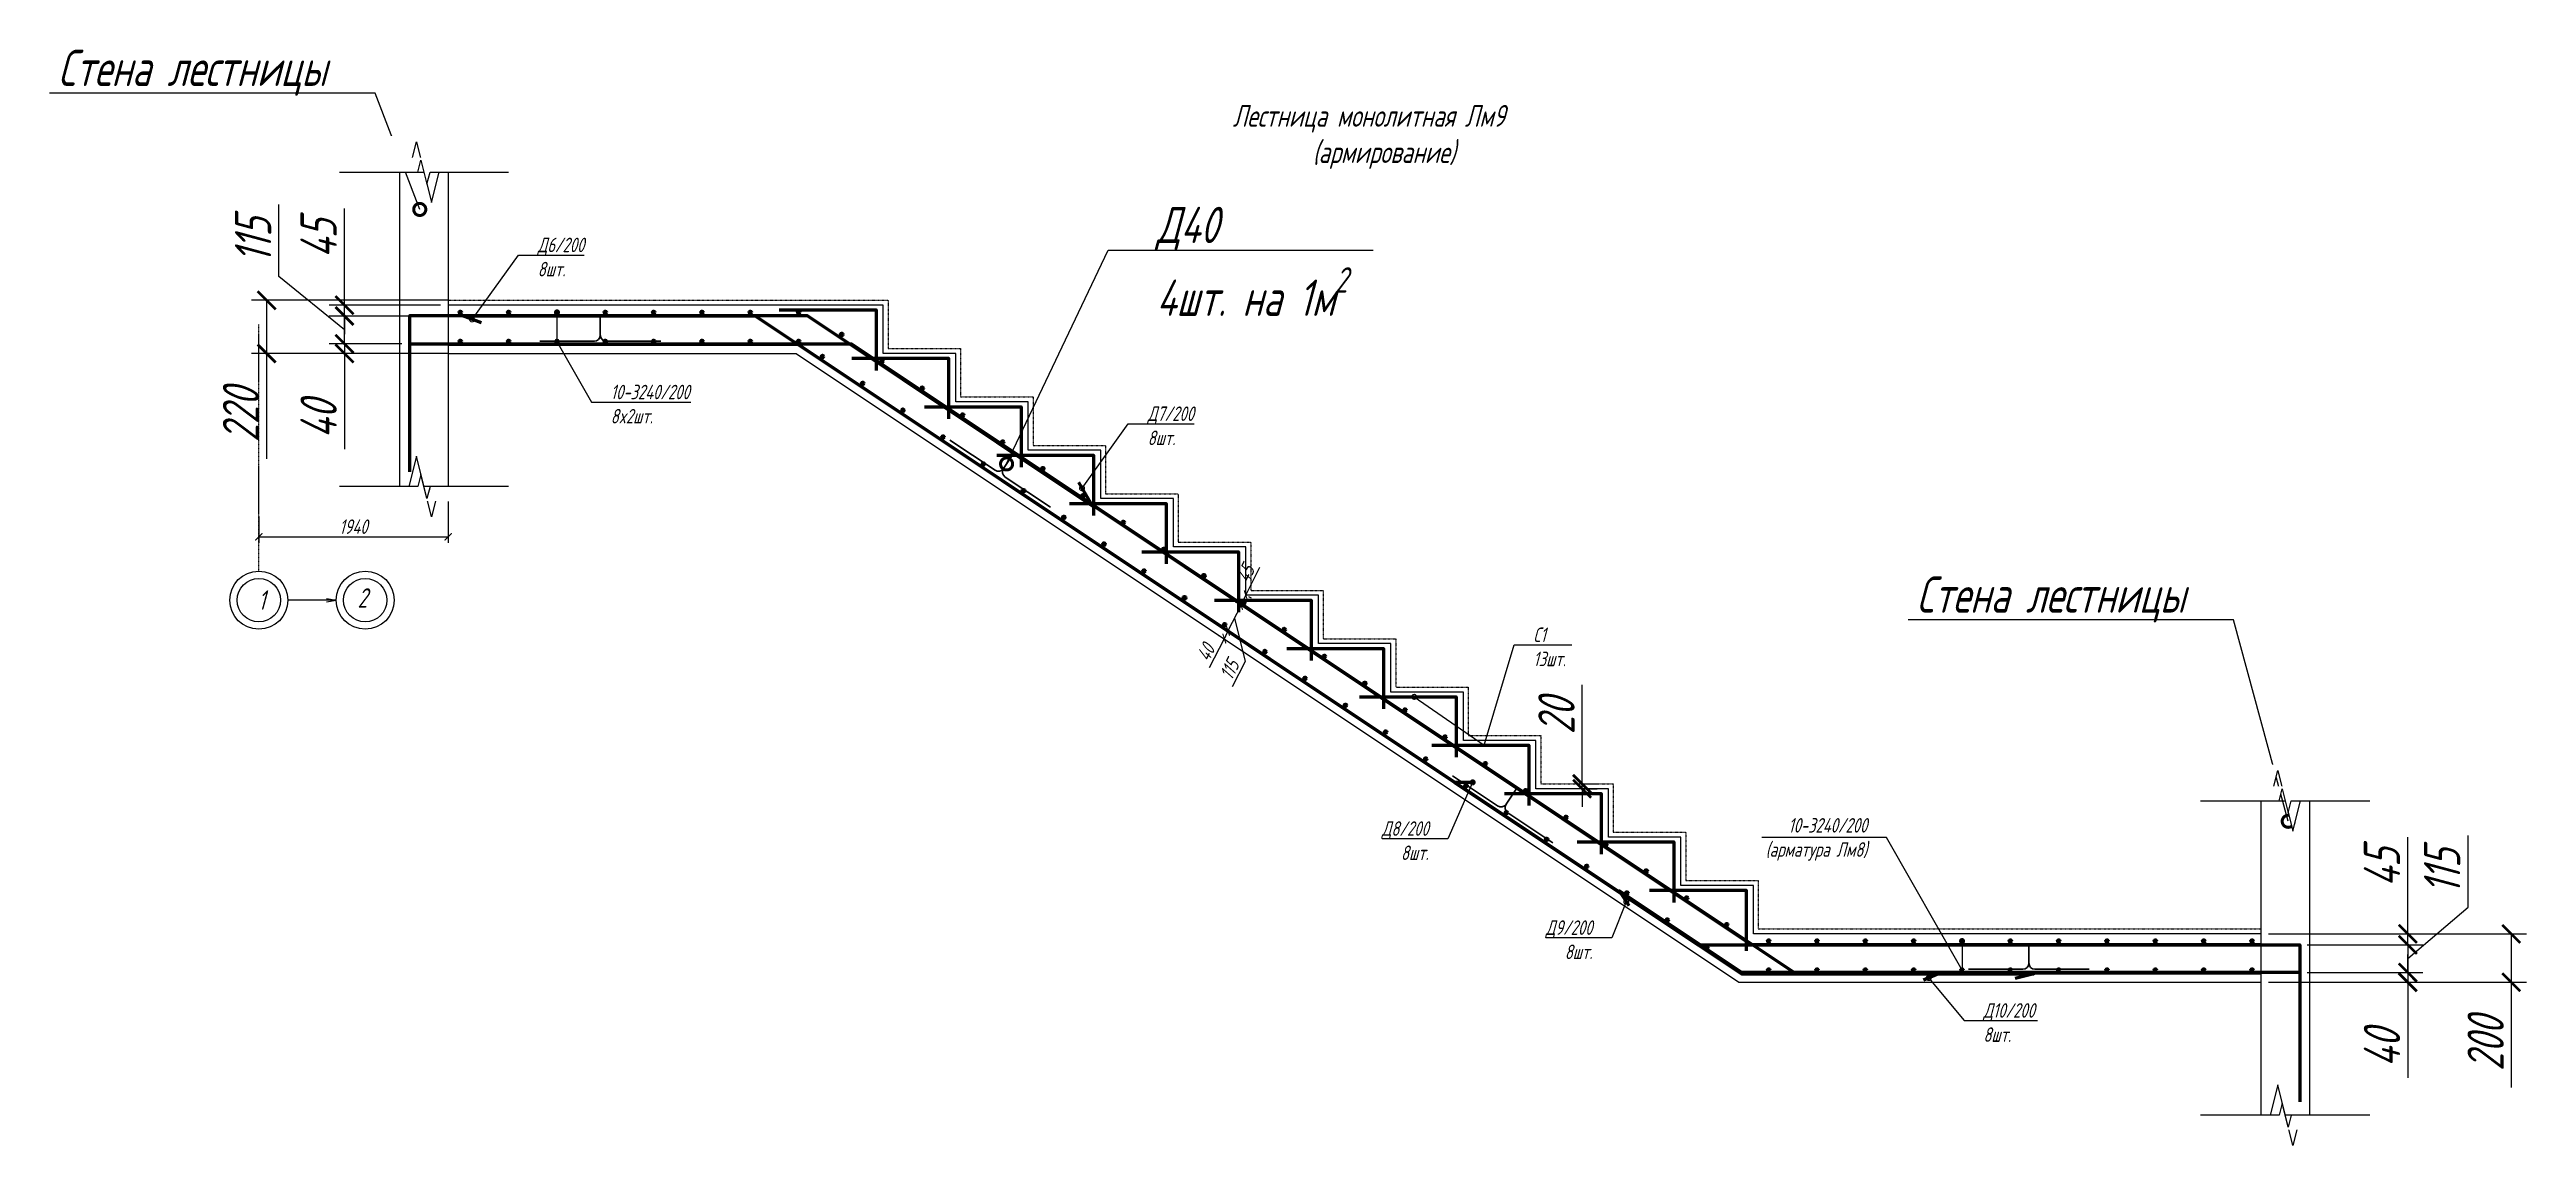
# Model space of a CAD drawing. Header units: millimetres. Extents: x 645 to 249636, y -127504 to 76561.
# Drawn here: x 188845 to 199092, y -15281 to -10724 of the extents above; entities that cross this region are included whole.
import ezdxf
from ezdxf import colors
from ezdxf.entities.mleader import LeaderData, LeaderLine
from ezdxf.math import Vec2, Vec3

# ---------------------------------------------------------------- set-up
doc = ezdxf.new("R2010")
doc.units = ezdxf.units.MM
doc.linetypes.add('JIS_02_1.0', pattern=[2, 1, -1])
doc.linetypes.add('Штрихпунктирная', pattern=[11, 6, -2, 1, -2])
doc.layers.get('Defpoints').update_dxf_attribs({"color": 8})
for name, color, linetype, lineweight in [('Обозначение', 94, 'Continuous', 25), ('Обозначения', 82, 'Continuous', 25), ('Обозначения @ 20', 82, 'Continuous', 25), ('Обозначения @ 50', 82, 'Continuous', 25), ('Основная', 7, 'Continuous', 60)]:
    doc.layers.add(name, color=color, linetype=linetype, lineweight=lineweight)
doc.layers.add('пол', color=7, linetype='JIS_02_1.0')
doc.styles.get("Standard").update_dxf_attribs({"font": 'simplex.shx', "width": 0.7, "oblique": 15, "height": 3})
doc.dimstyles.new('Default', dxfattribs={"dimtxt": 3, "dimasz": 1.5, "dimexe": 1.25, "dimexo": 0.625, "dimtad": 1, "dimdec": 0, "dimtxsty": 'Standard', "dimblk": 'ARCHTICK', "dimcen": 2.5, "dimadec": 0, "dimazin": 0, "dimtfac": 1, "dimtdec": 0, "dimtmove": 0, "dimatfit": 3, "dimfxl": 1, "dimarcsym": 0})

msp = doc.modelspace()

# ---------------------------------------------------------------- texts
at = {"layer": 'Обозначение', "attachment_point": 1}
for s, width, insert, char_height in [('\\pi567.59496;Лестница монолитная Лм9\\P\\pi898.39167;(армирование)', 2502.8603, (193172.005, -10953.089), 90), ('1', 270.73167, (189708.226, -12960.572), 80), ('2', 270.73167, (190119.26, -12951.852), 80)]:
    msp.add_mtext_dynamic_manual_height_columns(s, width=width, gutter_width=300, heights=[0], dxfattribs=dict(at, insert=insert, char_height=char_height))

# ---------------------------------------------------------------- blocks, each defined once
blk = doc.blocks.new('*U187')
at = {"layer": 'Основная'}
blk.add_circle((50, 10), 5, dxfattribs=at)
blk = doc.blocks.new('*U188')
at = {"layer": 'Основная', "color": 0, "linetype": 'ByBlock', "lineweight": -2, "transparency": 16777216}
for p in [(190494, -11821), (190694, -11821), (190894, -11821), (191094, -11821), (191294, -11821), (191494, -11821), (191694, -11821), (191894, -11821), (195907, -14421), (196107, -14421), (196307, -14421), (196507, -14421), (196707, -14421), (196907, -14421), (197107, -14421), (197307, -14421), (197507, -14421), (197707, -14421), (197907, -14421)]:
    blk.add_blockref('*U187', p, dxfattribs=at)
at = {"layer": 'Основная', "color": 0, "linetype": 'ByBlock', "lineweight": -2, "transparency": 16777216, "rotation": 326.3099324739391}
for p in [(192075, -11883), (192242, -11994), (192408, -12105), (192575, -12216), (192741, -12327), (192907, -12438), (193074, -12549), (193240, -12660), (193407, -12771), (193573, -12881), (193739, -12992), (193906, -13103), (194072, -13214), (194239, -13325), (194405, -13436), (194571, -13547), (194738, -13658), (194904, -13769), (195071, -13880), (195237, -13991), (195403, -14102), (195570, -14213), (195736, -14324)]:
    blk.add_blockref('*U187', p, dxfattribs=at)
blk = doc.blocks.new('*U189')
at = {"layer": 'Основная'}
blk.add_circle((50, 10), 5, dxfattribs=at)
blk = doc.blocks.new('*U190')
at = {"layer": 'Основная', "color": 0, "linetype": 'ByBlock', "lineweight": -2, "transparency": 16777216}
for p in [(190494, -11941), (190694, -11941), (190894, -11941), (191094, -11941), (191294, -11941), (191494, -11941), (191694, -11941), (191894, -11941), (195907, -14541), (196107, -14541), (196307, -14541), (196507, -14541), (196707, -14541), (196907, -14541), (197107, -14541), (197307, -14541), (197507, -14541), (197707, -14541), (197907, -14541)]:
    blk.add_blockref('*U189', p, dxfattribs=at)
at = {"layer": 'Основная', "color": 0, "linetype": 'ByBlock', "lineweight": -2, "transparency": 16777216, "rotation": 326.3099324739391}
for p in [(191995, -11974), (192162, -12085), (192328, -12196), (192494, -12307), (192661, -12418), (192827, -12529), (192994, -12639), (193160, -12750), (193326, -12861), (193493, -12972), (193659, -13083), (193826, -13194), (193992, -13305), (194159, -13416), (194325, -13527), (194491, -13638), (194658, -13749), (194824, -13860), (194991, -13971), (195157, -14082), (195323, -14193), (195490, -14304), (195656, -14415)]:
    blk.add_blockref('*U189', p, dxfattribs=at)
blk = doc.blocks.new('_ArchTick')
at = {"color": 0, "linetype": 'ByBlock', "const_width": 0.15}
blk.add_lwpolyline([(-0.5, -0.5), (0.5, 0.5)], dxfattribs=at)
blk = doc.blocks.new('*D223')
at = {"layer": 'Defpoints', "color": 0, "transparency": 16777216}
for p in [(197994, -14381), (198154, -14426), (198601, -14381)]:
    blk.add_point(p, dxfattribs=at)
at = {"layer": 'Обозначение', "color": 0, "lineweight": -2, "transparency": 16777216}
for p, q in [((198601, -14381), (198601, -13981)), ((198025, -14381), (198663, -14381)), ((198185, -14426), (198663, -14426)), ((198601, -14426), (198601, -14381)), ((198601, -14426), (198601, -14501))]:
    blk.add_line(p, q, dxfattribs=at)
at = {"layer": 'Обозначение', "color": 0, "lineweight": -2, "transparency": 16777216, "xscale": 75, "yscale": 75, "zscale": 75}
for p, rotation in [((198601, -14381), 270), ((198601, -14426), 90)]:
    blk.add_blockref('_ArchTick', p, dxfattribs=dict(at, rotation=rotation))
at = {"layer": 'Обозначение', "color": 0, "transparency": 16777216, "insert": (198494, -14106), "char_height": 150, "attachment_point": 5, "rotation": 90}
blk.add_mtext('45', dxfattribs=at)
blk = doc.blocks.new('*D224')
at = {"layer": 'Defpoints', "color": 0, "transparency": 16777216}
for p in [(198154, -14426), (198154, -14541), (198601, -14541)]:
    blk.add_point(p, dxfattribs=at)
at = {"layer": 'Обозначение', "color": 0, "lineweight": -2, "transparency": 16777216}
for p, q in [((198850, -14271), (198850, -13974)), ((198601, -14483), (198850, -14271)), ((198185, -14426), (198663, -14426)), ((198601, -14426), (198601, -14541)), ((198185, -14541), (198663, -14541))]:
    blk.add_line(p, q, dxfattribs=at)
at = {"layer": 'Обозначение', "color": 0, "lineweight": -2, "transparency": 16777216, "xscale": 75, "yscale": 75, "zscale": 75}
for p, rotation in [((198601, -14426), 90), ((198601, -14541), 270)]:
    blk.add_blockref('_ArchTick', p, dxfattribs=dict(at, rotation=rotation))
at = {"layer": 'Обозначение', "color": 0, "transparency": 16777216, "insert": (198743, -14123), "char_height": 150, "attachment_point": 5, "rotation": 90}
blk.add_mtext('115', dxfattribs=at)
blk = doc.blocks.new('*D225')
at = {"layer": 'Defpoints', "color": 0, "transparency": 16777216}
for p in [(198154, -14541), (197994, -14581), (198601, -14581)]:
    blk.add_point(p, dxfattribs=at)
at = {"layer": 'Обозначение', "color": 0, "lineweight": -2, "transparency": 16777216}
for p, q in [((198185, -14541), (198663, -14541)), ((198601, -14541), (198601, -14466)), ((198601, -14541), (198601, -14581)), ((198025, -14581), (198663, -14581)), ((198601, -14581), (198601, -14977))]:
    blk.add_line(p, q, dxfattribs=at)
at = {"layer": 'Обозначение', "color": 0, "lineweight": -2, "transparency": 16777216, "xscale": 75, "yscale": 75, "zscale": 75}
for p, rotation in [((198601, -14541), 270), ((198601, -14581), 90)]:
    blk.add_blockref('_ArchTick', p, dxfattribs=dict(at, rotation=rotation))
at = {"layer": 'Обозначение', "color": 0, "transparency": 16777216, "insert": (198494, -14854), "char_height": 150, "attachment_point": 5, "rotation": 90}
blk.add_mtext('40', dxfattribs=at)
blk = doc.blocks.new('*D226')
at = {"layer": 'Defpoints', "color": 0, "transparency": 16777216}
for p in [(197994, -14381), (197994, -14581), (199029, -14581)]:
    blk.add_point(p, dxfattribs=at)
at = {"layer": 'Обозначение', "color": 0, "lineweight": -2, "transparency": 16777216}
for p, q in [((198025, -14381), (199092, -14381)), ((199029, -14381), (199029, -14581)), ((198025, -14581), (199092, -14581)), ((199029, -14581), (199029, -15016))]:
    blk.add_line(p, q, dxfattribs=at)
at = {"layer": 'Обозначение', "color": 0, "lineweight": -2, "transparency": 16777216, "xscale": 75, "yscale": 75, "zscale": 75}
for p, rotation in [((199029, -14381), 90), ((199029, -14581), 270)]:
    blk.add_blockref('_ArchTick', p, dxfattribs=dict(at, rotation=rotation))
at = {"layer": 'Обозначение', "color": 0, "transparency": 16777216, "insert": (198923, -14836), "char_height": 150, "attachment_point": 5, "rotation": 90}
blk.add_mtext('200', dxfattribs=at)
blk = doc.blocks.new('*D227')
at = {"layer": 'Defpoints', "color": 0, "transparency": 16777216}
for p in [(190065, -11781), (190494, -11781), (190494, -11826)]:
    blk.add_point(p, dxfattribs=at)
at = {"layer": 'Обозначение', "color": 0, "lineweight": -2, "transparency": 16777216}
for p, q in [((190065, -11781), (190065, -11381)), ((190463, -11781), (190002, -11781)), ((190065, -11826), (190065, -11781)), ((190463, -11826), (190002, -11826)), ((190065, -11826), (190065, -11901))]:
    blk.add_line(p, q, dxfattribs=at)
at = {"layer": 'Обозначение', "color": 0, "lineweight": -2, "transparency": 16777216, "xscale": 75, "yscale": 75, "zscale": 75}
for p, rotation in [((190065, -11781), 270), ((190065, -11826), 90)]:
    blk.add_blockref('_ArchTick', p, dxfattribs=dict(at, rotation=rotation))
at = {"layer": 'Обозначение', "color": 0, "transparency": 16777216, "insert": (189958, -11506), "char_height": 150, "attachment_point": 5, "rotation": 90}
blk.add_mtext('45', dxfattribs=at)
blk = doc.blocks.new('*D228')
at = {"layer": 'Defpoints', "color": 0, "transparency": 16777216}
for p in [(190494, -11761), (189743, -11981), (190494, -11981)]:
    blk.add_point(p, dxfattribs=at)
at = {"layer": 'Обозначение', "color": 0, "lineweight": -2, "transparency": 16777216}
for p, q in [((190463, -11761), (189681, -11761)), ((189743, -11761), (189743, -11981)), ((190463, -11981), (189681, -11981)), ((189743, -11981), (189743, -12416))]:
    blk.add_line(p, q, dxfattribs=at)
at = {"layer": 'Обозначение', "color": 0, "lineweight": -2, "transparency": 16777216, "xscale": 75, "yscale": 75, "zscale": 75}
for p, rotation in [((189743, -11761), 90), ((189743, -11981), 270)]:
    blk.add_blockref('_ArchTick', p, dxfattribs=dict(at, rotation=rotation))
at = {"layer": 'Обозначение', "color": 0, "transparency": 16777216, "insert": (189637, -12236), "char_height": 150, "attachment_point": 5, "rotation": 90}
blk.add_mtext('220', dxfattribs=at)
blk = doc.blocks.new('*D229')
at = {"layer": 'Defpoints', "color": 0, "transparency": 16777216}
for p in [(190065, -11981), (190334, -11941), (190494, -11981)]:
    blk.add_point(p, dxfattribs=at)
at = {"layer": 'Обозначение', "color": 0, "lineweight": -2, "transparency": 16777216}
for p, q in [((190065, -11941), (190065, -11866)), ((190303, -11941), (190002, -11941)), ((190463, -11981), (190002, -11981)), ((190065, -11941), (190065, -11981)), ((190065, -11981), (190065, -12377))]:
    blk.add_line(p, q, dxfattribs=at)
at = {"layer": 'Обозначение', "color": 0, "lineweight": -2, "transparency": 16777216, "xscale": 75, "yscale": 75, "zscale": 75}
for p, rotation in [((190065, -11941), 270), ((190065, -11981), 90)]:
    blk.add_blockref('_ArchTick', p, dxfattribs=dict(at, rotation=rotation))
at = {"layer": 'Обозначение', "color": 0, "transparency": 16777216, "insert": (189958, -12254), "char_height": 150, "attachment_point": 5, "rotation": 90}
blk.add_mtext('40', dxfattribs=at)
blk = doc.blocks.new('*D230')
at = {"layer": 'Defpoints', "color": 0, "transparency": 16777216}
for p in [(190065, -11826), (190494, -11826), (190334, -11941)]:
    blk.add_point(p, dxfattribs=at)
at = {"layer": 'Обозначение', "color": 0, "lineweight": -2, "transparency": 16777216}
for p, q in [((189793, -11662), (189793, -11365)), ((190065, -11883), (189793, -11662)), ((190463, -11826), (190002, -11826)), ((190065, -11941), (190065, -11826)), ((190303, -11941), (190002, -11941))]:
    blk.add_line(p, q, dxfattribs=at)
at = {"layer": 'Обозначение', "color": 0, "lineweight": -2, "transparency": 16777216, "xscale": 75, "yscale": 75, "zscale": 75}
for p, rotation in [((190065, -11826), 90), ((190065, -11941), 270)]:
    blk.add_blockref('_ArchTick', p, dxfattribs=dict(at, rotation=rotation))
at = {"layer": 'Обозначение', "color": 0, "transparency": 16777216, "insert": (189687, -11513), "char_height": 150, "attachment_point": 5, "rotation": 90}
blk.add_mtext('115', dxfattribs=at)
blk = doc.blocks.new('_DotSmall')
at = {"color": 0, "linetype": 'ByBlock', "const_width": 0.5}
blk.add_lwpolyline([(-0.0625, 0, 1), (0.0625, 0, 1)], format="xyb", close=True, dxfattribs=at)
blk = doc.blocks.new('*D231')
at = {"layer": 'Defpoints', "color": 0, "transparency": 16777216}
for p in [(195153, -13761), (195153, -13781), (195185, -13761)]:
    blk.add_point(p, dxfattribs=at)
at = {"layer": 'Обозначение', "color": 0, "lineweight": -2, "transparency": 16777216}
for p, q in [((195185, -13761), (195185, -13351)), ((195184, -13761), (195247, -13761)), ((195184, -13781), (195247, -13781)), ((195185, -13781), (195185, -13761)), ((195185, -13781), (195185, -13856))]:
    blk.add_line(p, q, dxfattribs=at)
at = {"layer": 'Обозначение', "color": 0, "lineweight": -2, "transparency": 16777216, "xscale": 75, "yscale": 75, "zscale": 75}
for p, rotation in [((195185, -13761), 270), ((195185, -13781), 90)]:
    blk.add_blockref('_ArchTick', p, dxfattribs=dict(at, rotation=rotation))
at = {"layer": 'Обозначение', "color": 0, "transparency": 16777216, "insert": (195079, -13481), "char_height": 150, "attachment_point": 5, "rotation": 90}
blk.add_mtext('20', dxfattribs=at)
blk = doc.blocks.new('*U345')
at = {"color": 0, "linetype": 'ByBlock', "lineweight": -2}
for points in [[(0, 5), (-3, 5), (-3, 1.25), (0, 1.25)], [(0, -5), (-3, -5), (-3, -1.25), (0, -1.25)]]:
    blk.add_wipeout(points, dxfattribs=at)
blk.add_wipeout([(-3, -1.25), (0, -1.25), (-2.5, -0.62), (2.5, 0.62), (0, 1.25), (-3, 1.25)], dxfattribs=at)
at = {"color": 0, "linetype": 'ByBlock', "lineweight": -2, "ltscale": 100}
for points in [[(0, 1.25), (0, 5), (0, 7)], [(0, -1.25), (-2.5, -0.62), (2.5, 0.62), (0, 1.25)], [(0, -7), (0, -5), (0, -1.25)]]:
    blk.add_lwpolyline(points, dxfattribs=at)
blk = doc.blocks.new('*U1174')
at = {"layer": 'Обозначения @ 50', "ltscale": 100, "xscale": 50.00000000000002, "yscale": 50.00000000000002, "zscale": 50.00000000000002, "rotation": 270.0000000000001}
blk.add_blockref('*U345', (190394, -11231), dxfattribs=at)
at = {"layer": 'Обозначения @ 20', "ltscale": 100, "xscale": 20.00000000000001, "yscale": 20.00000000000001, "zscale": 20.00000000000001, "rotation": 270.0000000000001}
blk.add_blockref('*U345', (190394, -11231), dxfattribs=at)
blk = doc.blocks.new('*U347')
at = {"color": 0, "linetype": 'ByBlock', "lineweight": -2}
for points in [[(0, 5), (-3, 5), (-3, 1.25), (0, 1.25)], [(0, -5), (-3, -5), (-3, -1.25), (0, -1.25)]]:
    blk.add_wipeout(points, dxfattribs=at)
blk.add_wipeout([(-3, -1.25), (0, -1.25), (-2.5, -0.62), (2.5, 0.62), (0, 1.25), (-3, 1.25)], dxfattribs=at)
at = {"color": 0, "linetype": 'ByBlock', "lineweight": -2, "ltscale": 100}
for points in [[(0, 1.25), (0, 5), (0, 7)], [(0, -1.25), (-2.5, -0.62), (2.5, 0.62), (0, 1.25)], [(0, -7), (0, -5), (0, -1.25)]]:
    blk.add_lwpolyline(points, dxfattribs=at)
blk = doc.blocks.new('*U1175')
at = {"layer": 'Обозначения @ 50', "ltscale": 100, "xscale": 50.00000000000002, "yscale": 50.00000000000002, "zscale": 50.00000000000002, "rotation": 90.00000000000007}
blk.add_blockref('*U347', (190394, -12531), dxfattribs=at)
at = {"layer": 'Обозначения @ 20', "ltscale": 100, "xscale": 20.00000000000001, "yscale": 20.00000000000001, "zscale": 20.00000000000001, "rotation": 90.00000000000007}
blk.add_blockref('*U347', (190394, -12531), dxfattribs=at)
blk = doc.blocks.new('*U1176')
at = {"layer": 'Обозначения @ 50', "ltscale": 100, "xscale": 50.00000000000002, "yscale": 50.00000000000002, "zscale": 50.00000000000002, "rotation": 270.0000000000001}
blk.add_blockref('*U345', (198094, -13831), dxfattribs=at)
at = {"layer": 'Обозначения @ 20', "ltscale": 100, "xscale": 20.00000000000001, "yscale": 20.00000000000001, "zscale": 20.00000000000001, "rotation": 270.0000000000001}
blk.add_blockref('*U345', (198094, -13831), dxfattribs=at)
blk = doc.blocks.new('*U346')
at = {"color": 0, "linetype": 'ByBlock', "lineweight": -2}
for points in [[(0, 5), (-3, 5), (-3, 1.25), (0, 1.25)], [(0, -5), (-3, -5), (-3, -1.25), (0, -1.25)]]:
    blk.add_wipeout(points, dxfattribs=at)
blk.add_wipeout([(-3, -1.25), (0, -1.25), (-2.5, -0.62), (2.5, 0.62), (0, 1.25), (-3, 1.25)], dxfattribs=at)
at = {"color": 0, "linetype": 'ByBlock', "lineweight": -2, "ltscale": 100}
for points in [[(0, 1.25), (0, 5), (0, 7)], [(0, -1.25), (-2.5, -0.62), (2.5, 0.62), (0, 1.25)], [(0, -7), (0, -5), (0, -1.25)]]:
    blk.add_lwpolyline(points, dxfattribs=at)
blk = doc.blocks.new('*U1177')
at = {"layer": 'Обозначения @ 50', "ltscale": 100, "xscale": 50.00000000000002, "yscale": 50.00000000000002, "zscale": 50.00000000000002, "rotation": 90.00000000000007}
blk.add_blockref('*U346', (198094, -15131), dxfattribs=at)
at = {"layer": 'Обозначения @ 20', "ltscale": 100, "xscale": 20.00000000000001, "yscale": 20.00000000000001, "zscale": 20.00000000000001, "rotation": 90.00000000000007}
blk.add_blockref('*U346', (198094, -15131), dxfattribs=at)
blk = doc.blocks.new('_Open')
at = {"color": 0, "linetype": 'ByBlock', "lineweight": -2}
for p, q in [((-1, 0.17), (0, 0)), ((-1, -0.17), (0, 0)), ((0, 0), (-1, 0))]:
    blk.add_line(p, q, dxfattribs=at)
blk = doc.blocks.new('*D1077')
at = {"layer": 'Defpoints', "color": 0, "transparency": 16777216}
for p in [(190494, -12581), (189711, -12643), (190494, -12739)]:
    blk.add_point(p, dxfattribs=at)
at = {"layer": 'Обозначение', "color": 0, "lineweight": -2, "transparency": 16777216}
for p, q in [((190494, -12593), (190494, -12764)), ((189711, -12655), (189711, -12764)), ((189711, -12739), (190494, -12739))]:
    blk.add_line(p, q, dxfattribs=at)
at = {"layer": 'Обозначение', "color": 0, "lineweight": -2, "transparency": 16777216, "xscale": 30, "yscale": 30, "zscale": 30, "rotation": 180}
blk.add_blockref('_ArchTick', (189711, -12739), dxfattribs=at)
at = {"layer": 'Обозначение', "color": 0, "lineweight": -2, "transparency": 16777216, "xscale": 30, "yscale": 30, "zscale": 30}
blk.add_blockref('_ArchTick', (190494, -12739), dxfattribs=at)
at = {"layer": 'Обозначение', "color": 0, "transparency": 16777216, "insert": (190102, -12697), "char_height": 60, "attachment_point": 5}
blk.add_mtext('1940', dxfattribs=at)
blk = doc.blocks.new('*D1124')
at = {"layer": 'Defpoints', "color": 0, "transparency": 16777216}
for p in [(193794, -12981), (193774, -13021), (193774, -13021)]:
    blk.add_point(p, dxfattribs=at)
at = {"layer": 'Обозначение', "color": 0, "lineweight": -2, "transparency": 16777216}
for p, q in [((193794, -12981), (193852, -12865)), ((193774, -13021), (193794, -12981)), ((193805, -12986), (193816, -12992)), ((193785, -13027), (193796, -13032))]:
    blk.add_line(p, q, dxfattribs=at)
at = {"layer": 'Обозначение', "color": 0, "lineweight": -2, "transparency": 16777216, "xscale": 30, "yscale": 30, "zscale": 30}
for p, rotation in [((193774, -13021), 243.4349488229095), ((193794, -12981), 63.4349488229095)]:
    blk.add_blockref('_ArchTick', p, dxfattribs=dict(at, rotation=rotation))
at = {"layer": 'Обозначение', "color": 0, "transparency": 16777216, "insert": (193792, -12890), "char_height": 60, "attachment_point": 5, "rotation": 63.4349}
blk.add_mtext('45', dxfattribs=at)
blk = doc.blocks.new('*D1125')
at = {"layer": 'Defpoints', "color": 0, "transparency": 16777216}
for p in [(193774, -13021), (193720, -13128), (193720, -13128)]:
    blk.add_point(p, dxfattribs=at)
at = {"layer": 'Обозначение', "color": 0, "lineweight": -2, "transparency": 16777216}
for p, q in [((193763, -13015), (193752, -13010)), ((193774, -13021), (193720, -13128)), ((193747, -13075), (193791, -13254)), ((193709, -13123), (193698, -13117)), ((193791, -13254), (193737, -13360))]:
    blk.add_line(p, q, dxfattribs=at)
at = {"layer": 'Обозначение', "color": 0, "lineweight": -2, "transparency": 16777216, "xscale": 30, "yscale": 30, "zscale": 30}
for p, rotation in [((193774, -13021), 63.43494882292197), ((193720, -13128), 243.434948822922)]:
    blk.add_blockref('_ArchTick', p, dxfattribs=dict(at, rotation=rotation))
at = {"layer": 'Обозначение', "color": 0, "transparency": 16777216, "insert": (193726, -13288), "char_height": 60, "attachment_point": 5, "rotation": 63.4349}
blk.add_mtext('115', dxfattribs=at)
blk = doc.blocks.new('*D1126')
at = {"layer": 'Defpoints', "color": 0, "transparency": 16777216}
for p in [(193705, -13160), (193705, -13160), (193720, -13128)]:
    blk.add_point(p, dxfattribs=at)
at = {"layer": 'Обозначение', "color": 0, "lineweight": -2, "transparency": 16777216}
for p, q in [((193644, -13280), (193705, -13160)), ((193693, -13154), (193682, -13148)), ((193709, -13123), (193698, -13117)), ((193720, -13128), (193705, -13160))]:
    blk.add_line(p, q, dxfattribs=at)
at = {"layer": 'Обозначение', "color": 0, "lineweight": -2, "transparency": 16777216, "xscale": 30, "yscale": 30, "zscale": 30}
for p, rotation in [((193720, -13128), 63.43494882292197), ((193705, -13160), 243.434948822922)]:
    blk.add_blockref('_ArchTick', p, dxfattribs=dict(at, rotation=rotation))
at = {"layer": 'Обозначение', "color": 0, "transparency": 16777216, "insert": (193628, -13217), "char_height": 60, "attachment_point": 5, "rotation": 63.4349}
blk.add_mtext('40', dxfattribs=at)

# ---------------------------------------------------------------- dimensions: what is measured, and where the dimension line sits
at = {"layer": 'Обозначение'}
for base, p1, p2, picture, middle in [((190064.621, -11825.783), (190334.12, -11940.783), (190494.12, -11825.783), '*D230', (189793.181, -11631.028)), ((198600.552, -14540.783), (198154.116, -14425.783), (198154.116, -14540.783), '*D224', (198849.705, -14240.168))]:
    dim = msp.add_linear_dim(base=base, p1=p1, p2=p2, angle=90, dimstyle='Default', override={"dimtmove": 1}, dxfattribs=at)
    dim.commit()
    dim.dimension.update_dxf_attribs({"geometry": picture, "text_midpoint": middle, "dimtype": 160})
for base, p1, p2, picture, middle in [((190064.621, -11780.783), (190494.12, -11825.783), (190494.12, -11780.783), '*D227', (189958.371, -11506.136)), ((189743.479, -11980.783), (190494.12, -11760.783), (190494.12, -11980.783), '*D228', (189637.229, -12235.801)), ((190064.621, -11980.783), (190334.12, -11940.783), (190494.12, -11980.783), '*D229', (189958.371, -12254.103)), ((195184.8, -13760.783), (195152.545, -13780.783), (195152.545, -13760.783), '*D231', (195078.55, -13480.765)), ((198600.552, -14380.783), (198154.116, -14425.783), (197994.116, -14380.783), '*D223', (198494.302, -14106.136)), ((199029.334, -14580.783), (197994.116, -14380.783), (197994.116, -14580.783), '*D226', (198923.084, -14835.801)), ((198600.552, -14580.783), (198154.116, -14540.783), (197994.116, -14580.783), '*D225', (198494.302, -14854.103))]:
    dim = msp.add_linear_dim(base=base, p1=p1, p2=p2, angle=90, dimstyle='Default', dxfattribs=at)
    dim.commit()
    dim.dimension.update_dxf_attribs({"geometry": picture, "text_midpoint": middle})
dim = msp.add_aligned_dim(p1=(193794.047, -12980.783), p2=(193773.922, -13021.032), distance=0, dimstyle='Default', override={"dimjust": 1}, dxfattribs=at)
dim.commit()
dim.dimension.update_dxf_attribs({"geometry": '*D1124', "text_midpoint": (193791.748, -12890.349)})
dim = msp.add_linear_dim(base=(193720.256, -13128.364), p1=(193773.922, -13021.032), p2=(193720.256, -13128.364), angle=63.4349488, text='115', dimstyle='Default', override={"dimtmove": 1}, dxfattribs=at)
dim.commit()
dim.dimension.update_dxf_attribs({"geometry": '*D1125', "text_midpoint": (193785.144, -13264.861), "dimtype": 160})
dim = msp.add_linear_dim(base=(193704.604, -13159.669), p1=(193720.256, -13128.364), p2=(193704.604, -13159.669), angle=63.4349488, text='40', dimstyle='Default', dxfattribs=at)
dim.commit()
dim.dimension.update_dxf_attribs({"geometry": '*D1126', "text_midpoint": (193623.938, -13214.616), "dimtype": 160})

# ---------------------------------------------------------------- linework, layer by layer
at = {"layer": 'Defpoints'}
for points in [[(190494.12, -11820.783), (191981.936, -11820.783), (195881.936, -14420.783), (197994.116, -14420.783)], [(190494.12, -11825.783), (191980.422, -11825.783), (195880.422, -14425.783), (197994.116, -14425.783)], [(190494.12, -11940.783), (191945.603, -11940.783), (195845.603, -14540.783), (197994.116, -14540.783)], [(190494.12, -11945.783), (191944.089, -11945.783), (195844.089, -14545.783), (197994.116, -14545.783)]]:
    msp.add_lwpolyline(points, dxfattribs=at)
at = {"layer": 'Обозначение'}
msp.add_line((190494.12, -11760.783), (190294.12, -11760.783), dxfattribs=at)
at = {"layer": 'Обозначение', "linetype": 'Штрихпунктирная', "ltscale": 0.5}
msp.add_line((189710.779, -12881.017), (189710.779, -11861.26), dxfattribs=at)
at = {"layer": 'Обозначение'}
for points in [[(190294.12, -11230.783), (190494.12, -11230.783), (190494.12, -12530.783), (190294.12, -12530.783)], [(197994.116, -13830.783), (198194.116, -13830.783), (198194.116, -15130.783), (197994.116, -15130.783)]]:
    msp.add_lwpolyline(points, close=True, dxfattribs=at)
at = {"layer": 'Обозначение', "color": 140}
msp.add_lwpolyline([(195894.047, -14380.783), (195894.047, -14180.783), (195594.047, -14180.783), (195594.047, -13980.783), (195294.047, -13980.783), (195294.047, -13780.783), (194994.047, -13780.783), (194994.047, -13580.783), (194694.047, -13580.783), (194694.047, -13380.783), (194394.047, -13380.783), (194394.047, -13180.783), (194094.047, -13180.783), (194094.047, -12980.783), (193794.047, -12980.783), (193794.047, -12780.783), (193494.047, -12780.783), (193494.047, -12580.783), (193194.047, -12580.783), (193194.047, -12380.783), (192894.047, -12380.783), (192894.047, -12180.783), (192594.047, -12180.783), (192594.047, -11980.783), (192294.047, -11980.783), (192294.047, -11780.783), (190494.12, -11780.783), (190494.12, -11980.783), (191933.492, -11980.783), (195833.492, -14580.783), (197994.116, -14580.783), (197994.116, -14380.783), (195894.047, -14380.783)], dxfattribs=at)
at = {"layer": 'Обозначение'}
msp.add_lwpolyline([(190494.12, -11980.783), (190294.12, -11980.783)], dxfattribs=at)
for centre, radius in [((189710.779, -13001.017), 120), ((189710.779, -13001.017), 90), ((190150.779, -13001.017), 120), ((190150.779, -13001.017), 90)]:
    msp.add_circle(centre, radius, dxfattribs=at)
at = {"layer": 'Основная', "lineweight": 30}
for points in [[(190873.231, -11930.276), (191098.231, -11930.276, 0.414213562), (191123.231, -11905.276), (191123.231, -11830.276), (191123.231, -11905.276, 0.414213562), (191148.231, -11930.276), (191373.231, -11930.276)], [(192569.284, -12339.225), (192756.495, -12464.033, 0.414213562), (192791.164, -12457.099), (192832.767, -12394.695), (192791.164, -12457.099, 0.414213562), (192798.098, -12491.768), (192985.309, -12616.576)], [(194648.533, -13727.29), (194835.745, -13852.098, 0.414213562), (194870.413, -13845.164), (194912.016, -13782.76), (194870.413, -13845.164, 0.414213562), (194877.347, -13879.833), (195064.559, -14004.641)], [(196783.307, -14526.946), (197008.307, -14526.946, 0.414213562), (197033.307, -14501.946), (197033.307, -14426.946), (197033.307, -14501.946, 0.414213562), (197058.307, -14526.946), (197283.307, -14526.946)]]:
    msp.add_lwpolyline(points, format="xyb", dxfattribs=at)
at = {"layer": 'Основная'}
for points in [[(191864.047, -11800.783), (192264.047, -11800.783), (192264.047, -12050.783)], [(192164.047, -12000.783), (192564.047, -12000.783), (192564.047, -12250.783)], [(192464.047, -12200.783), (192864.047, -12200.783), (192864.047, -12450.783)], [(192764.047, -12400.783), (193164.047, -12400.783), (193164.047, -12650.783)], [(193064.047, -12600.783), (193464.047, -12600.783), (193464.047, -12850.783)], [(193364.047, -12800.783), (193764.047, -12800.783), (193764.047, -13050.783)], [(193664.047, -13000.783), (194064.047, -13000.783), (194064.047, -13250.783)], [(193964.047, -13200.783), (194364.047, -13200.783), (194364.047, -13450.783)], [(194264.047, -13400.783), (194664.047, -13400.783), (194664.047, -13650.783)], [(194564.047, -13600.783), (194964.047, -13600.783), (194964.047, -13850.783)], [(194864.047, -13800.783), (195264.047, -13800.783), (195264.047, -14050.783)], [(195164.047, -14000.783), (195564.047, -14000.783), (195564.047, -14250.783)], [(195464.047, -14200.783), (195864.047, -14200.783), (195864.047, -14450.783)]]:
    msp.add_lwpolyline(points, dxfattribs=at)
at = {"layer": 'Основная', "color": 4}
msp.add_lwpolyline([(198154.116, -14425.783), (198154.116, -14540.783), (195845.603, -14540.783), (195338.052, -14202.416), (195378.097, -14263.943)], dxfattribs=at)
at = {"layer": 'пол'}
msp.add_lwpolyline([(190494.12, -11760.783), (192314.047, -11760.783), (192314.047, -11960.783), (192614.047, -11960.783), (192614.047, -12160.783), (192914.047, -12160.783), (192914.047, -12360.783), (193214.047, -12360.783), (193214.047, -12560.783), (193514.047, -12560.783), (193514.047, -12760.783), (193814.047, -12760.783), (193814.047, -12960.783), (194114.047, -12960.783), (194114.047, -13160.783), (194414.047, -13160.783), (194414.047, -13360.783), (194714.047, -13360.783), (194714.047, -13560.783), (195014.047, -13560.783), (195014.047, -13760.783), (195314.047, -13760.783), (195314.047, -13960.783), (195614.047, -13960.783), (195614.047, -14160.783), (195914.047, -14160.783), (195914.047, -14360.783), (197994.116, -14360.783)], dxfattribs=at)

# ---------------------------------------------------------------- block references
at = {"layer": 'Основная'}
for name in ['*U188', '*U190']:
    msp.add_blockref(name, (0, 0), dxfattribs=at)

msp.set_redraw_order([(e.dxf.handle, doc.entitydb.next_handle()) for e in msp.query("TEXT MTEXT ATTDEF DIMENSION ARC_DIMENSION")])  # texts and dimensions are drawn at this point

# ---------------------------------------------------------------- leaders
at = {"layer": 'Defpoints'}
ml = msp.add_multileader_mtext('Standard', dxfattribs=at)
ml.set_content('10-3240/200^J(арматура Лм8)', color=256)
ml.set_leader_properties()
ml.set_arrow_properties(name='DOTSMALL')
ml.build(insert=Vec2(0, 0))
ml.multileader.update_dxf_attribs({"text_left_attachment_type": 6, "text_right_attachment_type": 6, "dogleg_length": 2, "arrow_head_size": 40, "scale": 20})
ctx = ml.context
ctx.base_point, ctx.scale, ctx.char_height, ctx.arrow_head_size, ctx.landing_gap_size, ctx.plane_origin = Vec3(195795.773, -13982.15), 20, 60, 40, 40, Vec3(196756.903, -14410.783)
ctx.left_attachment, ctx.right_attachment, ctx.text_align_type = 6, 6, 2
notes = []
notes.append((ctx, [(0, (1, 1, 0), (196444.491, -13982.15), (-1, 0), 40, [(1, [(196756.903, -14410.783), (196756.903, -14530.783)], 0, [])])]))
ctx.mtext.insert, ctx.mtext.alignment, ctx.mtext.flow_direction = Vec3(196364.491, -13902.15), 3, 5
at = {"layer": 'Обозначение'}
ml = msp.add_multileader_mtext('Standard', dxfattribs=at)
ml.set_content('Стена лестницы', color=256)
ml.set_leader_properties()
ml.set_arrow_properties(name='DOTSMALL')
ml.build(insert=Vec2(0, 0))
ml.multileader.update_dxf_attribs({"text_left_attachment_type": 6, "text_right_attachment_type": 6, "dogleg_length": 2, "arrow_head_size": 100, "scale": 50})
ctx = ml.context
ctx.base_point, ctx.scale, ctx.char_height, ctx.arrow_head_size, ctx.landing_gap_size, ctx.plane_origin = Vec3(188504.287, -10904.454), 50, 150, 100, 100, Vec3(190375.516, -11301.575)
ctx.left_attachment, ctx.right_attachment, ctx.text_align_type = 6, 6, 2
notes.append((ctx, [(1, (1, 1, 0), (190191.512, -10904.454), (-1, 0), 100, [(0, [(190376.482, -11385.178)], 0, [])])]))
ctx.mtext.insert, ctx.mtext.alignment, ctx.mtext.flow_direction = Vec3(189991.512, -10724.454), 3, 5
ml = msp.add_multileader_mtext('Standard', dxfattribs=at)
ml.set_content('\\A1;Д40^J4шт. на 1м{\\H0.7x;\\S2^ ;}', color=256)
ml.set_leader_properties()
ml.set_arrow_properties(name='DOTSMALL')
ml.build(insert=Vec2(0, 0))
ml.multileader.update_dxf_attribs({"text_left_attachment_type": 6, "text_right_attachment_type": 6, "dogleg_length": 2, "arrow_head_size": 100, "scale": 50})
ctx = ml.context
ctx.base_point, ctx.scale, ctx.char_height, ctx.arrow_head_size, ctx.landing_gap_size, ctx.plane_origin = Vec3(193324.121, -11554.245), 50, 150, 100, 100, Vec3(192804.116, -12437.672)
ctx.left_attachment, ctx.right_attachment = 6, 6
notes.append((ctx, [(0, (1, 1, 0), (193224.121, -11554.245), (1, 0), 100, [(0, [(192804.116, -12437.672)], 0, [])])]))
ctx.mtext.insert, ctx.mtext.flow_direction = Vec3(193424.121, -11374.245), 5
ml = msp.add_multileader_mtext('Standard', dxfattribs=at)
ml.set_content('Д6/200\\P8шт.', color=256)
ml.set_leader_properties()
ml.set_arrow_properties(name='DOTSMALL')
ml.build(insert=Vec2(0, 0))
ml.multileader.update_dxf_attribs({"text_left_attachment_type": 6, "text_right_attachment_type": 6, "dogleg_length": 2, "arrow_head_size": 40, "scale": 20})
ctx = ml.context
ctx.base_point, ctx.scale, ctx.char_height, ctx.arrow_head_size, ctx.landing_gap_size, ctx.plane_origin = Vec3(190824.439, -11573.903), 20, 60, 40, 40, Vec3(190592.967, -11840.118)
ctx.left_attachment, ctx.right_attachment = 6, 6
notes.append((ctx, [(0, (1, 1, 0), (190784.439, -11573.903), (1, 0), 40, [(0, [(190592.967, -11840.118)], 0, [])])]))
ctx.mtext.insert, ctx.mtext.flow_direction = Vec3(190864.439, -11501.903), 5
ml = msp.add_multileader_mtext('Standard', dxfattribs=at)
ml.set_content('10-3240/200^J8x2шт.', color=256)
ml.set_leader_properties()
ml.set_arrow_properties(name='DOTSMALL')
ml.build(insert=Vec2(0, 0))
ml.multileader.update_dxf_attribs({"text_left_attachment_type": 6, "text_right_attachment_type": 6, "dogleg_length": 2, "arrow_head_size": 40, "scale": 20})
ctx = ml.context
ctx.base_point, ctx.scale, ctx.char_height, ctx.arrow_head_size, ctx.landing_gap_size, ctx.plane_origin = Vec3(191126.32, -12182.155), 20, 60, 40, 40, Vec3(190944.12, -11810.783)
ctx.left_attachment, ctx.right_attachment = 6, 6
notes.append((ctx, [(0, (1, 1, 0), (191086.32, -12182.155), (1, 0), 40, [(1, [(190944.12, -11810.783), (190944.12, -11930.783)], 0, [])])]))
ctx.mtext.insert, ctx.mtext.flow_direction = Vec3(191166.32, -12110.155), 5
ml = msp.add_multileader_mtext('Standard', dxfattribs=at)
ml.set_content('Д7/200\\P8шт.', color=256)
ml.set_leader_properties()
ml.set_arrow_properties(name='DOTSMALL')
ml.build(insert=Vec2(0, 0))
ml.multileader.update_dxf_attribs({"text_left_attachment_type": 6, "text_right_attachment_type": 6, "dogleg_length": 2, "arrow_head_size": 40, "scale": 20})
ctx = ml.context
ctx.base_point, ctx.scale, ctx.char_height, ctx.arrow_head_size, ctx.landing_gap_size, ctx.plane_origin = Vec3(193347.753, -12271.828), 20, 60, 40, 40, Vec3(193116.28, -12538.043)
ctx.left_attachment, ctx.right_attachment = 6, 6
notes.append((ctx, [(0, (1, 1, 0), (193307.753, -12271.828), (1, 0), 40, [(0, [(193116.28, -12538.043)], 0, [])])]))
ctx.mtext.insert, ctx.mtext.flow_direction = Vec3(193387.753, -12199.828), 5
ml = msp.add_multileader_mtext('Standard', dxfattribs=at)
ml.set_content('Стена лестницы', color=256)
ml.set_leader_properties()
ml.set_arrow_properties(name='DOTSMALL')
ml.build(insert=Vec2(0, 0))
ml.multileader.update_dxf_attribs({"text_left_attachment_type": 6, "text_right_attachment_type": 6, "dogleg_length": 2, "arrow_head_size": 100, "scale": 50})
ctx = ml.context
ctx.base_point, ctx.scale, ctx.char_height, ctx.arrow_head_size, ctx.landing_gap_size, ctx.plane_origin = Vec3(196192.876, -13082.524), 50, 150, 100, 100, Vec3(198103.542, -13819.712)
ctx.left_attachment, ctx.right_attachment, ctx.text_align_type = 6, 6, 2
notes.append((ctx, [(0, (1, 1, 0), (197880.102, -13082.524), (-1, 0), 100, [(0, [(198106.292, -13915.459)], 0, [])])]))
ctx.mtext.insert, ctx.mtext.alignment, ctx.mtext.flow_direction = Vec3(197680.102, -12902.524), 3, 5
ml = msp.add_multileader_mtext('Standard', dxfattribs=at)
ml.set_content('', color=256)
ml.set_leader_properties()
ml.set_arrow_properties(name='OPEN')
ml.build(insert=Vec2(0, 0))
ml.multileader.update_dxf_attribs({"text_left_attachment_type": 6, "text_right_attachment_type": 6, "dogleg_length": 2, "arrow_head_size": 40, "scale": 100})
ctx = ml.context
ctx.base_point, ctx.scale, ctx.char_height, ctx.arrow_head_size, ctx.landing_gap_size, ctx.plane_origin = Vec3(189789.537, -13001.017), 100, 60, 40, 40, Vec3(190030.779, -13001.017)
ctx.left_attachment, ctx.right_attachment, ctx.text_align_type = 6, 6, 2
notes.append((ctx, [(0, (1, 1, 0), (189898.106, -13001.017), (-1, 0), 28.57, [(0, [(190030.779, -13001.017)], 0, [])])]))
ctx.mtext.insert, ctx.mtext.alignment, ctx.mtext.flow_direction = Vec3(189829.537, -12941.017), 3, 5
ml = msp.add_multileader_mtext('Standard', dxfattribs=at)
ml.set_content('С1^J13шт.', color=256)
ml.set_leader_properties()
ml.set_arrow_properties(name='DOTSMALL')
ml.build(insert=Vec2(0, 0))
ml.multileader.update_dxf_attribs({"text_left_attachment_type": 6, "text_right_attachment_type": 6, "dogleg_length": 2, "arrow_head_size": 40, "scale": 20})
ctx = ml.context
ctx.base_point, ctx.scale, ctx.char_height, ctx.arrow_head_size, ctx.landing_gap_size, ctx.plane_origin = Vec3(194943.4, -13186.083), 20, 60, 40, 40, Vec3(194490.597, -13400.783)
ctx.left_attachment, ctx.right_attachment = 6, 6
notes.append((ctx, [(0, (1, 1, 0), (194903.4, -13186.083), (1, 0), 40, [(1, [(194490.597, -13400.783), (194780.329, -13600.783)], 0, [])])]))
ctx.mtext.insert, ctx.mtext.flow_direction = Vec3(194983.4, -13114.083), 5
ml = msp.add_multileader_mtext('Standard', dxfattribs=at)
ml.set_content('Д8/200\\P8шт.', color=256)
ml.set_leader_properties()
ml.set_arrow_properties(name='DOTSMALL')
ml.build(insert=Vec2(0, 0))
ml.multileader.update_dxf_attribs({"text_left_attachment_type": 6, "text_right_attachment_type": 6, "dogleg_length": 2, "arrow_head_size": 40, "scale": 20})
ctx = ml.context
ctx.base_point, ctx.scale, ctx.char_height, ctx.arrow_head_size, ctx.landing_gap_size, ctx.plane_origin = Vec3(194260.009, -13987.547), 20, 60, 40, 40, Vec3(194732.332, -13754.596)
ctx.left_attachment, ctx.right_attachment, ctx.text_align_type = 6, 6, 2
notes.append((ctx, [(1, (1, 1, 0), (194630.086, -13987.547), (-1, 0), 40, [(0, [(194732.332, -13754.596)], 0, [])])]))
ctx.mtext.insert, ctx.mtext.alignment, ctx.mtext.flow_direction = Vec3(194550.086, -13915.547), 3, 5
ml = msp.add_multileader_mtext('Standard', dxfattribs=at)
ml.set_content('Д9/200\\P8шт.', color=256)
ml.set_leader_properties()
ml.set_arrow_properties(name='DOTSMALL')
ml.build(insert=Vec2(0, 0))
ml.multileader.update_dxf_attribs({"text_left_attachment_type": 6, "text_right_attachment_type": 6, "dogleg_length": 2, "arrow_head_size": 40, "scale": 20})
ctx = ml.context
ctx.base_point, ctx.scale, ctx.char_height, ctx.arrow_head_size, ctx.landing_gap_size, ctx.plane_origin = Vec3(194937.526, -14397.127), 20, 60, 40, 40, Vec3(195367.801, -14248.124)
ctx.left_attachment, ctx.right_attachment, ctx.text_align_type = 6, 6, 2
notes.append((ctx, [(1, (1, 1, 0), (195307.603, -14397.127), (-1, 0), 40, [(0, [(195367.801, -14248.124)], 0, [])])]))
ctx.mtext.insert, ctx.mtext.alignment, ctx.mtext.flow_direction = Vec3(195227.603, -14325.127), 3, 5
ml = msp.add_multileader_mtext('Standard', dxfattribs=at)
ml.set_content('Д10/200\\P8шт.', color=256)
ml.set_leader_properties()
ml.set_arrow_properties(name='DOTSMALL')
ml.build(insert=Vec2(0, 0))
ml.multileader.update_dxf_attribs({"text_left_attachment_type": 6, "text_right_attachment_type": 6, "dogleg_length": 2, "arrow_head_size": 40, "scale": 20})
ctx = ml.context
ctx.base_point, ctx.scale, ctx.char_height, ctx.arrow_head_size, ctx.landing_gap_size, ctx.plane_origin = Vec3(196805.033, -14739.692), 20, 60, 40, 40, Vec3(196619.174, -14563.562)
ctx.left_attachment, ctx.right_attachment = 6, 6
notes.append((ctx, [(0, (1, 1, 0), (196765.033, -14739.692), (1, 0), 40, [(0, [(196619.174, -14563.562)], 0, [])])]))
ctx.mtext.insert, ctx.mtext.flow_direction = Vec3(196845.033, -14667.692), 5
for ctx, leaders in notes:
    for number, flags, end, landing, length, lines in leaders:
        leader = LeaderData()
        leader.index, (leader.has_last_leader_line, leader.has_dogleg_vector, leader.attachment_direction) = number, flags
        leader.last_leader_point, leader.dogleg_vector, leader.dogleg_length = Vec3(end), Vec3(landing), length
        for number, points, colour, breaks in lines:
            line = LeaderLine()
            line.index, line.vertices, line.color, line.breaks = number, Vec3.list(points), colors.encode_raw_color(colour), breaks
            leader.lines.append(line)
        ctx.leaders.append(leader)

# ---------------------------------------------------------------- next in the draw order: block references
at = {"layer": 'Обозначения'}
for name in ['*U1174', '*U1175', '*U1176', '*U1177']:
    msp.add_blockref(name, (0, 0), dxfattribs=at)

# ---------------------------------------------------------------- next in the draw order: linework, layer by layer
at = {"layer": 'Основная', "color": 4}
msp.add_lwpolyline([(190334.12, -11825.783), (190334.12, -11940.783), (192161.936, -11940.783), (196061.936, -14540.783), (196671.936, -14540.783), (196596.971, -14573.148)], dxfattribs=at)
at = {"layer": 'Основная', "color": 2}
for points in [[(193101.403, -12512.619), (193159.437, -12611.793), (191980.422, -11825.783), (190334.12, -11825.783), (190334.12, -12470.783)], [(194742.804, -13754.596), (194657.308, -13754.596), (195664.089, -14425.783), (198154.116, -14425.783), (198154.116, -15075.783)]]:
    msp.add_lwpolyline(points, dxfattribs=at)
at = {"layer": 'Основная', "color": 30, "true_color": 0xf26722}
msp.add_lwpolyline([(190631.845, -11854.453), (190554.089, -11825.783), (191764.089, -11825.783), (195844.089, -14545.783), (197054.089, -14545.783), (196976.894, -14564.916)], dxfattribs=at)

# ---------------------------------------------------------------- next in the draw order: dimensions: what is measured, and where the dimension line sits
at = {"layer": 'Обозначение'}
dim = msp.add_linear_dim(base=(190494.12, -12739.449), p1=(189710.779, -12642.528), p2=(190494.12, -12580.783), text='1940', dimstyle='Default', dxfattribs=at)
dim.commit()
dim.dimension.update_dxf_attribs({"geometry": '*D1077', "text_midpoint": (190102.45, -12696.949)})

doc.saveas('drawing.dxf')
